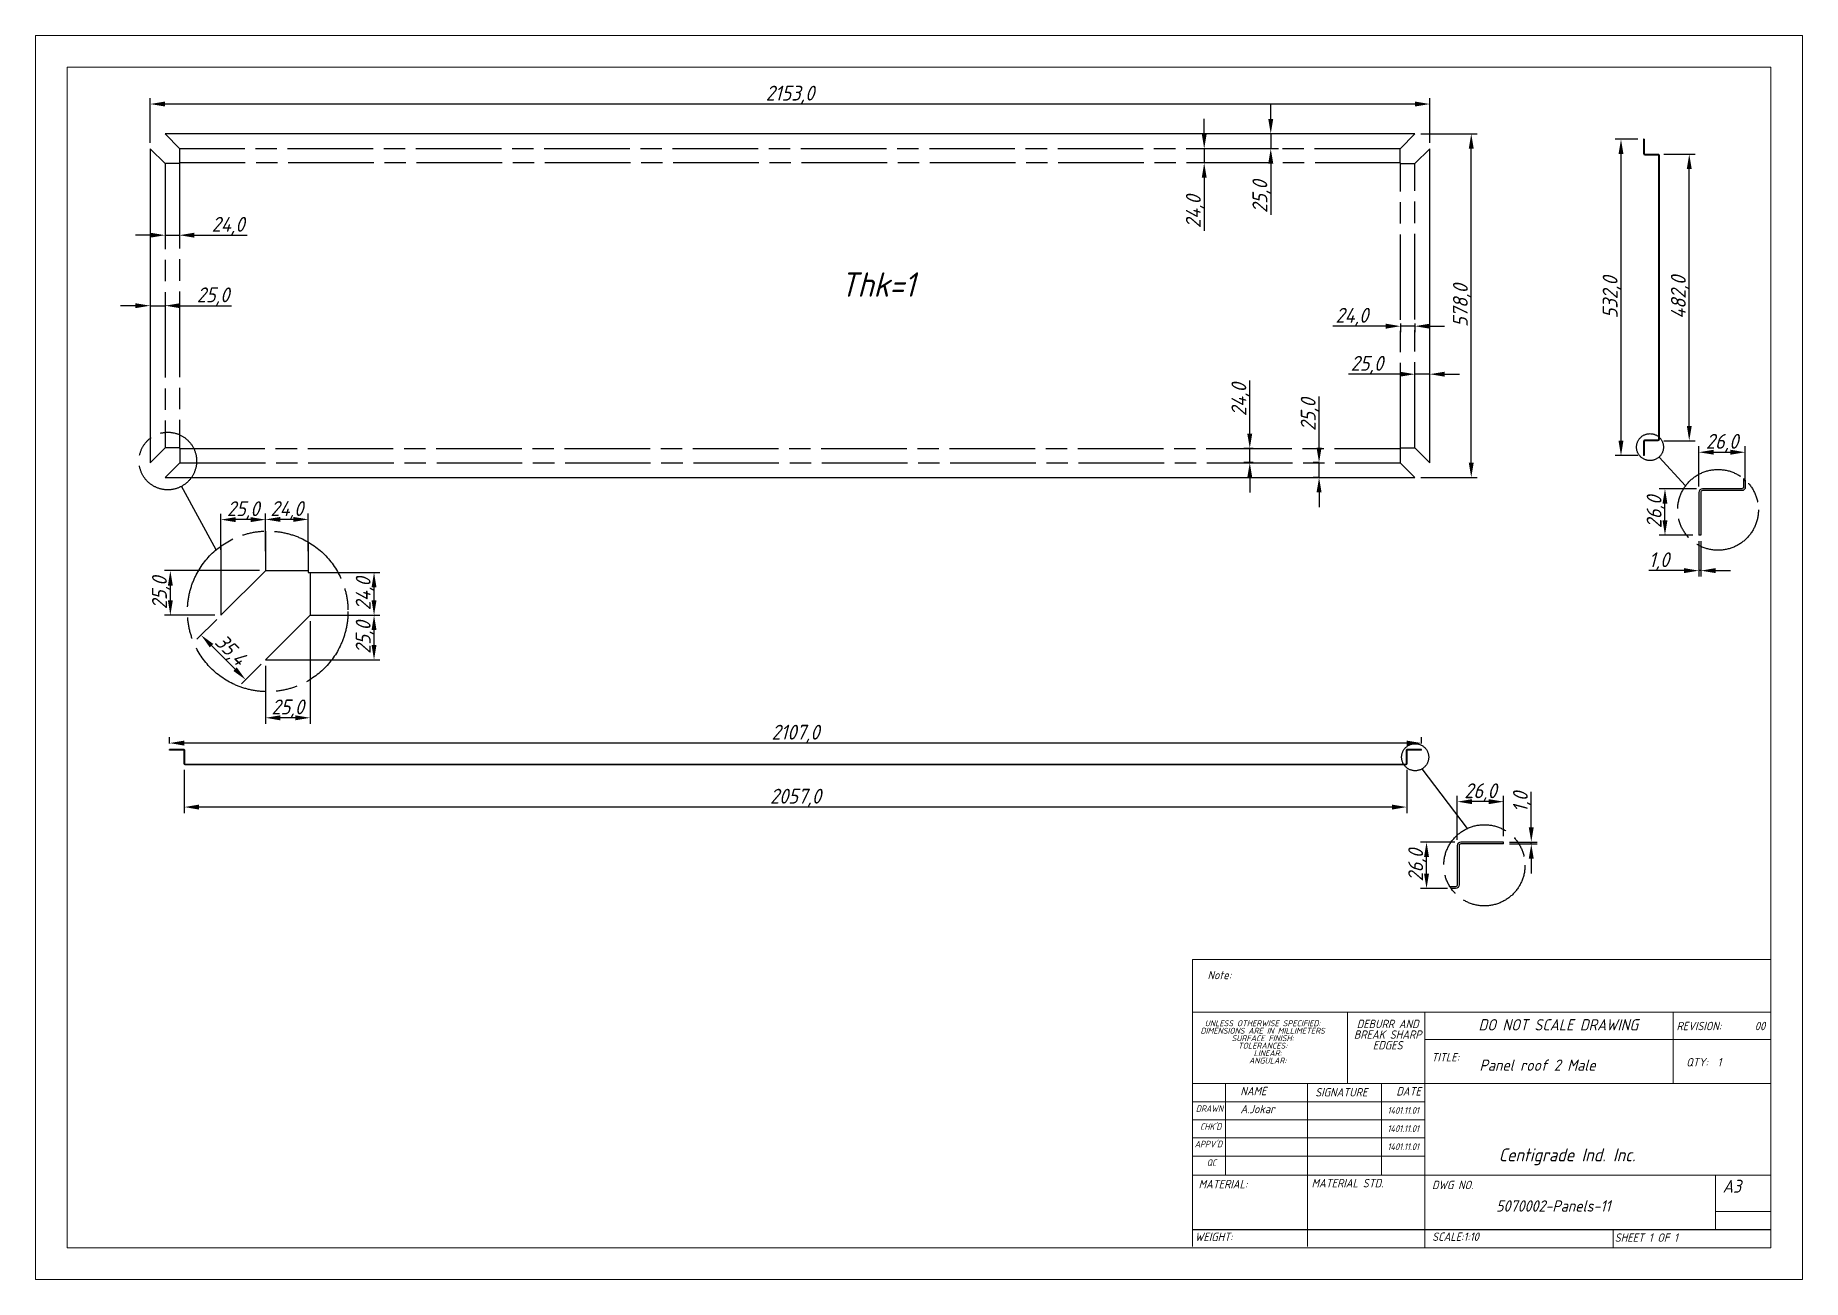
# Model space of a CAD drawing. Header units: inches. Extents: x 18597 to 101525, y -10106 to 51.
# Drawn here: x 51091 to 54065, y -2453 to -360 of the extents above; entities that cross this region are included whole.
import ezdxf

# ---------------------------------------------------------------- set-up
doc = ezdxf.new("R2010")
doc.units = ezdxf.units.IN
doc.header["$LTSCALE"] = 6
doc.header["$MEASUREMENT"] = 0
doc.linetypes.add('ACAD_ISO08W100', pattern=[36, 24, -3, 6, -3])
doc.linetypes.add('SLD-Solid', pattern=[0])
doc.styles.add('GENISO', font='geniso.shx', dxfattribs={"oblique": 15})
doc.dimstyles.new('Scale', dxfattribs={"dimscale": 10, "dimtxt": 2.5, "dimasz": 2.5, "dimexe": 1, "dimexo": 1, "dimgap": 0.1, "dimtad": 1, "dimdec": 1, "dimzin": 0, "dimtxsty": 'GENISO', "dimcen": 2.5, "dimclrd": 1, "dimclre": 1, "dimclrt": 256, "dimadec": 0, "dimazin": 0, "dimtfac": 1, "dimtdec": 1, "dimtmove": 0, "dimatfit": 3, "dimfxl": 1, "dimtzin": 0, "dimlwd": -1, "dimlwe": -1, "dimarcsym": 0})
doc.dimstyles.new('Scale 3', dxfattribs={"dimscale": 10, "dimtxt": 2.5, "dimasz": 2.5, "dimexe": 1, "dimexo": 1, "dimgap": 0.1, "dimtad": 1, "dimdec": 1, "dimlfac": 0.333333, "dimzin": 0, "dimtxsty": 'GENISO', "dimcen": 2.5, "dimclrd": 1, "dimclre": 1, "dimclrt": 256, "dimadec": 0, "dimazin": 0, "dimtfac": 1, "dimtdec": 1, "dimtmove": 0, "dimatfit": 3, "dimfxl": 1, "dimtzin": 0, "dimlwd": -1, "dimlwe": -1, "dimarcsym": 0})

msp = doc.modelspace()

# ---------------------------------------------------------------- texts
at = {"style": 'GENISO', "oblique": 15}
msp.add_text('Thk=1', height=40.989, dxfattribs=at).set_placement((52445.34, -799.7))
at = {"attachment_point": 5, "style": 'GENISO'}
for s, insert, char_height in [('Note:', (53083.5, -1940.36), 14.129), ('UNLESS OTHERWISE SPECIFIED:', (53156.32, -2021.53), 9.8901), ('DEBURR AND', (53366.77, -2022.61), 14.129), ('DO NOT SCALE DRAWING', (53653.8, -2024.09), 19.0193), ('REVISION:       00', (53927.43, -2026.11), 14.1286), ('DIMENSIONS ARE IN MILLIMETERS', (53156.32, -2034.07), 9.8901), ('SURFACE FINISH:', (53156.32, -2046.62), 9.8901), ('BREAK SHARP', (53366.77, -2040.53), 14.1286), ('EDGES', (53366.77, -2058.44), 14.129), ('TOLERANCES:', (53156.32, -2059.16), 9.8901), ('ANGULAR:', (53164.78, -2084.24), 9.89), ('LINEAR:', (53164.78, -2071.7), 9.89), ('TITLE:', (53463.73, -2078.68), 14.129), ('QTY:  1', (53898.6, -2087.01), 14.129), ('Panel roof 2 Male', (53618.95, -2091.93), 19.0193), ('NAME', (53140.79, -2135.5), 14.129), ('SIGNATURE', (53288.72, -2137.52), 14.129), ('DATE', (53402.02, -2135.95), 14.129), ('DRAWN', (53066.88, -2165), 10.868), ('A.Jokar', (53147.71, -2165.74), 14.129), ('1401.11.01', (53392.89, -2168.13), 11.303), ("CHK'D", (53069, -2195.26), 10.868), ('1401.11.01', (53392.89, -2198.59), 11.303), ("APPV'D", (53065.15, -2224.61), 10.868), ('1401.11.01', (53392.89, -2229.04), 11.303), ('QC', (53070.33, -2255.79), 10.868), ('Centigrade Ind. Inc.', (53668.67, -2246.09), 21.7364), ('MATERIAL:', (53089.68, -2292.03), 14.129), ('MATERIAL STD.', (53299.13, -2290.43), 14.1286), ('DWG NO.', (53476.17, -2293.38), 14.129), ('A3', (53945.89, -2295.63), 21.736), ('5070002-Panels-11', (53645.51, -2328.76), 19.0193), ('WEIGHT:', (53074.15, -2380.76), 14.129), ('SCALE:1:10', (53480.86, -2380.43), 14.129), ('SHEET 1 OF 1', (53801.93, -2381.93), 14.1286)]:
    msp.add_mtext(s, dxfattribs=dict(at, insert=insert, char_height=char_height))

# ---------------------------------------------------------------- blocks, each defined once
blk = doc.blocks.new('*D186')
at = {"color": 1, "transparency": 16777216}
for p, q in [((53886.5, -1122.8), (53823.4, -1122.8)), ((53833.4, -1175.8), (53833.4, -1147.8)), ((53880.5, -1200.8), (53823.4, -1200.8))]:
    blk.add_line(p, q, dxfattribs=at)
for points in [[(53829.2, -1147.8), (53837.5, -1147.8), (53833.4, -1122.8)], [(53829.2, -1175.8), (53837.5, -1175.8), (53833.4, -1200.8)]]:
    blk.add_solid(points, dxfattribs=at)
at = {"layer": 'Defpoints', "color": 0, "transparency": 16777216}
for p in [(53833.4, -1122.8), (53896.5, -1122.8), (53890.5, -1200.8)]:
    blk.add_point(p, dxfattribs=at)
at = {"transparency": 16777216, "insert": (53818, -1161.8), "char_height": 25, "attachment_point": 5, "rotation": 90, "style": 'GENISO'}
blk.add_mtext('26,0', dxfattribs=at)
blk = doc.blocks.new('*D187')
at = {"color": 1, "transparency": 16777216}
for p, q in [((53890.5, -1118.8), (53890.5, -1051.2)), ((53915.5, -1061.2), (53943.5, -1061.2)), ((53968.5, -1109.8), (53968.5, -1051.2))]:
    blk.add_line(p, q, dxfattribs=at)
for points in [[(53915.5, -1057), (53915.5, -1065.3), (53890.5, -1061.2)], [(53943.5, -1057), (53943.5, -1065.3), (53968.5, -1061.2)]]:
    blk.add_solid(points, dxfattribs=at)
at = {"layer": 'Defpoints', "color": 0, "transparency": 16777216}
for p in [(53968.5, -1061.2), (53890.5, -1128.8), (53968.5, -1119.8)]:
    blk.add_point(p, dxfattribs=at)
at = {"transparency": 16777216, "insert": (53929.5, -1045.8), "char_height": 25, "attachment_point": 5, "style": 'GENISO'}
blk.add_mtext('26,0', dxfattribs=at)
blk = doc.blocks.new('*D188')
at = {"color": 1, "transparency": 16777216}
for p, q in [((53890.5, -1210.8), (53890.5, -1270.3)), ((53893.5, -1210.8), (53893.5, -1270.3)), ((53865.5, -1260.3), (53806.2, -1260.3)), ((53893.5, -1260.3), (53890.5, -1260.3)), ((53918.5, -1260.3), (53943.5, -1260.3))]:
    blk.add_line(p, q, dxfattribs=at)
for points in [[(53865.5, -1256.1), (53865.5, -1264.4), (53890.5, -1260.3)], [(53918.5, -1256.1), (53918.5, -1264.4), (53893.5, -1260.3)]]:
    blk.add_solid(points, dxfattribs=at)
at = {"layer": 'Defpoints', "color": 0, "transparency": 16777216}
for p in [(53890.5, -1200.8), (53893.5, -1200.8), (53890.5, -1260.3)]:
    blk.add_point(p, dxfattribs=at)
at = {"transparency": 16777216, "insert": (53823.4, -1244.9), "char_height": 25, "attachment_point": 5, "style": 'GENISO'}
blk.add_mtext('1,0', dxfattribs=at)
blk = doc.blocks.new('*D189')
at = {"color": 1, "transparency": 16777216}
for p, q in [((53483.9, -1712.8), (53483.9, -1638.8)), ((53536.9, -1648.8), (53508.9, -1648.8)), ((53561.9, -1706.8), (53561.9, -1638.8))]:
    blk.add_line(p, q, dxfattribs=at)
for points in [[(53508.9, -1644.6), (53508.9, -1653), (53483.9, -1648.8)], [(53536.9, -1644.6), (53536.9, -1653), (53561.9, -1648.8)]]:
    blk.add_solid(points, dxfattribs=at)
at = {"layer": 'Defpoints', "color": 0, "transparency": 16777216}
for p in [(53483.9, -1648.8), (53483.9, -1722.8), (53561.9, -1716.8)]:
    blk.add_point(p, dxfattribs=at)
at = {"transparency": 16777216, "insert": (53522.9, -1633.4), "char_height": 25, "attachment_point": 5, "style": 'GENISO'}
blk.add_mtext('26,0', dxfattribs=at)
blk = doc.blocks.new('*D190')
at = {"color": 1, "transparency": 16777216}
for p, q in [((53479.9, -1716.8), (53422.1, -1716.8)), ((53432.1, -1769.8), (53432.1, -1741.8)), ((53467.2, -1794.8), (53422.1, -1794.8))]:
    blk.add_line(p, q, dxfattribs=at)
for points in [[(53428, -1741.8), (53436.3, -1741.8), (53432.1, -1716.8)], [(53428, -1769.8), (53436.3, -1769.8), (53432.1, -1794.8)]]:
    blk.add_solid(points, dxfattribs=at)
at = {"layer": 'Defpoints', "color": 0, "transparency": 16777216}
for p in [(53432.1, -1716.8), (53489.9, -1716.8), (53477.2, -1794.8)]:
    blk.add_point(p, dxfattribs=at)
at = {"transparency": 16777216, "insert": (53416.8, -1755.8), "char_height": 25, "attachment_point": 5, "rotation": 90, "style": 'GENISO'}
blk.add_mtext('26,0', dxfattribs=at)
blk = doc.blocks.new('*D191')
at = {"color": 1, "transparency": 16777216}
for p, q in [((53608.4, -1691.8), (53608.4, -1632.5)), ((53571.9, -1716.8), (53618.4, -1716.8)), ((53571.9, -1719.8), (53618.4, -1719.8)), ((53608.4, -1719.8), (53608.4, -1716.8)), ((53608.4, -1744.8), (53608.4, -1769.8))]:
    blk.add_line(p, q, dxfattribs=at)
for points in [[(53604.2, -1691.8), (53612.5, -1691.8), (53608.4, -1716.8)], [(53604.2, -1744.8), (53612.5, -1744.8), (53608.4, -1719.8)]]:
    blk.add_solid(points, dxfattribs=at)
at = {"layer": 'Defpoints', "color": 0, "transparency": 16777216}
for p in [(53561.9, -1716.8), (53561.9, -1719.8), (53608.4, -1716.8)]:
    blk.add_point(p, dxfattribs=at)
at = {"transparency": 16777216, "insert": (53593, -1649.7), "char_height": 25, "attachment_point": 5, "rotation": 90, "style": 'GENISO'}
blk.add_mtext('1,0', dxfattribs=at)
blk = doc.blocks.new('*D192')
at = {"color": 1, "transparency": 16777216}
for p, q in [((51341.8, -1595), (51341.8, -1667.9)), ((53398.8, -1595), (53398.8, -1667.9)), ((53373.8, -1657.9), (51366.8, -1657.9))]:
    blk.add_line(p, q, dxfattribs=at)
for points in [[(51366.8, -1653.7), (51366.8, -1662.1), (51341.8, -1657.9)], [(53373.8, -1653.7), (53373.8, -1662.1), (53398.8, -1657.9)]]:
    blk.add_solid(points, dxfattribs=at)
at = {"layer": 'Defpoints', "color": 0, "transparency": 16777216}
for p in [(51341.8, -1585), (53398.8, -1585), (51341.8, -1657.9)]:
    blk.add_point(p, dxfattribs=at)
at = {"transparency": 16777216, "insert": (52370.3, -1642.5), "char_height": 25, "attachment_point": 5, "style": 'GENISO'}
blk.add_mtext('2057,0', dxfattribs=at)
blk = doc.blocks.new('*D193')
at = {"color": 1, "transparency": 16777216}
for p, q in [((53831.5, -559.8), (53884.2, -559.8)), ((53874.2, -1016.8), (53874.2, -584.8)), ((53831.5, -1041.8), (53884.2, -1041.8))]:
    blk.add_line(p, q, dxfattribs=at)
for points in [[(53870.1, -584.8), (53878.4, -584.8), (53874.2, -559.8)], [(53870.1, -1016.8), (53878.4, -1016.8), (53874.2, -1041.8)]]:
    blk.add_solid(points, dxfattribs=at)
at = {"layer": 'Defpoints', "color": 0, "transparency": 16777216}
for p in [(53821.5, -559.8), (53874.2, -559.8), (53821.5, -1041.8)]:
    blk.add_point(p, dxfattribs=at)
at = {"transparency": 16777216, "insert": (53858.8, -800.8), "char_height": 25, "attachment_point": 5, "rotation": 90, "style": 'GENISO'}
blk.add_mtext('482,0', dxfattribs=at)
blk = doc.blocks.new('*D194')
at = {"color": 1, "transparency": 16777216}
for p, q in [((53787.5, -534.8), (53749.4, -534.8)), ((53759.4, -1041.8), (53759.4, -559.8)), ((53787.5, -1066.8), (53749.4, -1066.8))]:
    blk.add_line(p, q, dxfattribs=at)
for points in [[(53755.2, -559.8), (53763.5, -559.8), (53759.4, -534.8)], [(53755.2, -1041.8), (53763.5, -1041.8), (53759.4, -1066.8)]]:
    blk.add_solid(points, dxfattribs=at)
at = {"layer": 'Defpoints', "color": 0, "transparency": 16777216}
for p in [(53759.4, -534.8), (53797.5, -534.8), (53797.5, -1066.8)]:
    blk.add_point(p, dxfattribs=at)
at = {"transparency": 16777216, "insert": (53744, -800.8), "char_height": 25, "attachment_point": 5, "rotation": 90, "style": 'GENISO'}
blk.add_mtext('532,0', dxfattribs=at)
blk = doc.blocks.new('*D195')
at = {"color": 1, "transparency": 16777216}
for p, q in [((51316.8, -1551), (51316.8, -1540.3)), ((53423.8, -1551), (53423.8, -1540.3)), ((53398.8, -1550.3), (51341.8, -1550.3))]:
    blk.add_line(p, q, dxfattribs=at)
for points in [[(51341.8, -1546.1), (51341.8, -1554.5), (51316.8, -1550.3)], [(53398.8, -1546.1), (53398.8, -1554.5), (53423.8, -1550.3)]]:
    blk.add_solid(points, dxfattribs=at)
at = {"layer": 'Defpoints', "color": 0, "transparency": 16777216}
for p in [(51316.8, -1550.3), (51316.8, -1561), (53423.8, -1561)]:
    blk.add_point(p, dxfattribs=at)
at = {"transparency": 16777216, "insert": (52370.3, -1534.9), "char_height": 25, "attachment_point": 5, "style": 'GENISO'}
blk.add_mtext('2107,0', dxfattribs=at)
blk = doc.blocks.new('*D196')
at = {"color": 1, "transparency": 16777216}
for p, q in [((51595.2, -1335.3), (51671.1, -1335.3)), ((51661.1, -1385.3), (51661.1, -1360.3)), ((51590.7, -1410.3), (51671.1, -1410.3))]:
    blk.add_line(p, q, dxfattribs=at)
for points in [[(51656.9, -1360.3), (51665.2, -1360.3), (51661.1, -1335.3)], [(51656.9, -1385.3), (51665.2, -1385.3), (51661.1, -1410.3)]]:
    blk.add_solid(points, dxfattribs=at)
at = {"layer": 'Defpoints', "color": 0, "transparency": 16777216}
for p in [(51585.2, -1335.3), (51661.1, -1335.3), (51580.7, -1410.3)]:
    blk.add_point(p, dxfattribs=at)
at = {"transparency": 16777216, "insert": (51645.7, -1372.8), "char_height": 25, "attachment_point": 5, "rotation": 90, "style": 'GENISO'}
blk.add_mtext('25,0', dxfattribs=at)
blk = doc.blocks.new('*D197')
at = {"color": 1, "transparency": 16777216}
for p, q in [((51403.4, -1225.5), (51403.4, -1164.5)), ((51453.4, -1174.5), (51428.4, -1174.5)), ((51478.4, -1183.8), (51478.4, -1164.5))]:
    blk.add_line(p, q, dxfattribs=at)
for points in [[(51428.4, -1170.3), (51428.4, -1178.7), (51403.4, -1174.5)], [(51453.4, -1170.3), (51453.4, -1178.7), (51478.4, -1174.5)]]:
    blk.add_solid(points, dxfattribs=at)
at = {"layer": 'Defpoints', "color": 0, "transparency": 16777216}
for p in [(51403.4, -1174.5), (51478.4, -1193.8), (51403.4, -1235.5)]:
    blk.add_point(p, dxfattribs=at)
at = {"transparency": 16777216, "insert": (51440.9, -1159.1), "char_height": 25, "attachment_point": 5, "style": 'GENISO'}
blk.add_mtext('25,0', dxfattribs=at)
blk = doc.blocks.new('*D198')
at = {"color": 1, "transparency": 16777216}
for p, q in [((51478.4, -1227.8), (51478.4, -1164.1)), ((51525.4, -1174.1), (51503.4, -1174.1)), ((51550.4, -1227.8), (51550.4, -1164.1))]:
    blk.add_line(p, q, dxfattribs=at)
for points in [[(51503.4, -1170), (51503.4, -1178.3), (51478.4, -1174.1)], [(51525.4, -1170), (51525.4, -1178.3), (51550.4, -1174.1)]]:
    blk.add_solid(points, dxfattribs=at)
at = {"layer": 'Defpoints', "color": 0, "transparency": 16777216}
for p in [(51478.4, -1174.1), (51478.4, -1237.8), (51550.4, -1237.8)]:
    blk.add_point(p, dxfattribs=at)
at = {"transparency": 16777216, "insert": (51514.4, -1158.8), "char_height": 25, "attachment_point": 5, "style": 'GENISO'}
blk.add_mtext('24,0', dxfattribs=at)
blk = doc.blocks.new('*D199')
at = {"color": 1, "transparency": 16777216}
for p, q in [((51582.6, -1263.3), (51671.1, -1263.3)), ((51661.1, -1310.3), (51661.1, -1288.3)), ((51582.6, -1335.3), (51671.1, -1335.3))]:
    blk.add_line(p, q, dxfattribs=at)
for points in [[(51656.9, -1288.3), (51665.2, -1288.3), (51661.1, -1263.3)], [(51656.9, -1310.3), (51665.2, -1310.3), (51661.1, -1335.3)]]:
    blk.add_solid(points, dxfattribs=at)
at = {"layer": 'Defpoints', "color": 0, "transparency": 16777216}
for p in [(51572.6, -1263.3), (51661.1, -1263.3), (51572.6, -1335.3)]:
    blk.add_point(p, dxfattribs=at)
at = {"transparency": 16777216, "insert": (51645.7, -1299.3), "char_height": 25, "attachment_point": 5, "rotation": 90, "style": 'GENISO'}
blk.add_mtext('24,0', dxfattribs=at)
blk = doc.blocks.new('*D200')
at = {"color": 1, "transparency": 16777216}
for p, q in [((51396.3, -1342.4), (51362.9, -1375.8)), ((51427.3, -1426.1), (51387.7, -1386.4)), ((51471.3, -1417.4), (51437.9, -1450.8))]:
    blk.add_line(p, q, dxfattribs=at)
for points in [[(51390.6, -1383.5), (51384.7, -1389.4), (51370, -1368.7)], [(51430.2, -1423.1), (51424.4, -1429), (51445, -1443.7)]]:
    blk.add_solid(points, dxfattribs=at)
at = {"layer": 'Defpoints', "color": 0, "transparency": 16777216}
for p in [(51403.4, -1335.3), (51370, -1368.7), (51478.4, -1410.3)]:
    blk.add_point(p, dxfattribs=at)
at = {"transparency": 16777216, "insert": (51418.3, -1395.4), "char_height": 25, "attachment_point": 5, "rotation": 315, "style": 'GENISO'}
blk.add_mtext('35,4', dxfattribs=at)
blk = doc.blocks.new('*D201')
at = {"color": 1, "transparency": 16777216}
for p, q in [((51468.4, -1260.3), (51308.3, -1260.3)), ((51318.3, -1310.3), (51318.3, -1285.3)), ((51393.4, -1335.3), (51308.3, -1335.3))]:
    blk.add_line(p, q, dxfattribs=at)
for points in [[(51314.2, -1285.3), (51322.5, -1285.3), (51318.3, -1260.3)], [(51314.2, -1310.3), (51322.5, -1310.3), (51318.3, -1335.3)]]:
    blk.add_solid(points, dxfattribs=at)
at = {"layer": 'Defpoints', "color": 0, "transparency": 16777216}
for p in [(51318.3, -1260.3), (51478.4, -1260.3), (51403.4, -1335.3)]:
    blk.add_point(p, dxfattribs=at)
at = {"transparency": 16777216, "insert": (51302.9, -1297.8), "char_height": 25, "attachment_point": 5, "rotation": 90, "style": 'GENISO'}
blk.add_mtext('25,0', dxfattribs=at)
blk = doc.blocks.new('*D202')
at = {"color": 1, "transparency": 16777216}
for p, q in [((51553.4, -1345.3), (51553.4, -1517.8)), ((51478.4, -1420.3), (51478.4, -1517.8)), ((51528.4, -1507.8), (51503.4, -1507.8))]:
    blk.add_line(p, q, dxfattribs=at)
for points in [[(51503.4, -1503.6), (51503.4, -1512), (51478.4, -1507.8)], [(51528.4, -1503.6), (51528.4, -1512), (51553.4, -1507.8)]]:
    blk.add_solid(points, dxfattribs=at)
at = {"layer": 'Defpoints', "color": 0, "transparency": 16777216}
for p in [(51553.4, -1335.3), (51478.4, -1410.3), (51478.4, -1507.8)]:
    blk.add_point(p, dxfattribs=at)
at = {"transparency": 16777216, "insert": (51515.9, -1492.4), "char_height": 25, "attachment_point": 5, "style": 'GENISO'}
blk.add_mtext('25,0', dxfattribs=at)
blk = doc.blocks.new('*D203')
at = {"color": 1, "transparency": 16777216}
for p, q in [((51284.5, -540.7), (51284.5, -465.6)), ((53412.5, -475.6), (51309.5, -475.6)), ((53437.5, -540.7), (53437.5, -465.6))]:
    blk.add_line(p, q, dxfattribs=at)
for points in [[(51309.5, -471.4), (51309.5, -479.8), (51284.5, -475.6)], [(53412.5, -471.4), (53412.5, -479.8), (53437.5, -475.6)]]:
    blk.add_solid(points, dxfattribs=at)
at = {"layer": 'Defpoints', "color": 0, "transparency": 16777216}
for p in [(51284.5, -475.6), (51284.5, -550.7), (53437.5, -550.7)]:
    blk.add_point(p, dxfattribs=at)
at = {"transparency": 16777216, "insert": (52361, -460.2), "char_height": 25, "attachment_point": 5, "style": 'GENISO'}
blk.add_mtext('2153,0', dxfattribs=at)
blk = doc.blocks.new('*D204')
at = {"color": 1, "transparency": 16777216}
for p, q in [((53422.5, -525.7), (53517.4, -525.7)), ((53507.4, -1078.7), (53507.4, -550.7)), ((53422.5, -1103.7), (53517.4, -1103.7))]:
    blk.add_line(p, q, dxfattribs=at)
for points in [[(53503.2, -550.7), (53511.6, -550.7), (53507.4, -525.7)], [(53503.2, -1078.7), (53511.6, -1078.7), (53507.4, -1103.7)]]:
    blk.add_solid(points, dxfattribs=at)
at = {"layer": 'Defpoints', "color": 0, "transparency": 16777216}
for p in [(53412.5, -525.7), (53507.4, -525.7), (53412.5, -1103.7)]:
    blk.add_point(p, dxfattribs=at)
at = {"transparency": 16777216, "insert": (53492, -814.7), "char_height": 25, "attachment_point": 5, "rotation": 90, "style": 'GENISO'}
blk.add_mtext('578,0', dxfattribs=at)
blk = doc.blocks.new('*D205')
at = {"color": 1, "transparency": 16777216}
for p, q in [((53251.3, -1053.7), (53251.3, -967.3)), ((53251.4, -1078.7), (53241.3, -1078.7)), ((53251.3, -1103.7), (53251.3, -1078.7)), ((53251.4, -1103.7), (53241.3, -1103.7)), ((53251.3, -1128.7), (53251.3, -1153.7))]:
    blk.add_line(p, q, dxfattribs=at)
for points in [[(53247.1, -1053.7), (53255.5, -1053.7), (53251.3, -1078.7)], [(53247.1, -1128.7), (53255.5, -1128.7), (53251.3, -1103.7)]]:
    blk.add_solid(points, dxfattribs=at)
at = {"layer": 'Defpoints', "color": 0, "transparency": 16777216}
for p in [(53251.3, -1078.7), (53261.4, -1078.7), (53261.4, -1103.7)]:
    blk.add_point(p, dxfattribs=at)
at = {"transparency": 16777216, "insert": (53235.9, -998), "char_height": 25, "attachment_point": 5, "rotation": 90, "style": 'GENISO'}
blk.add_mtext('25,0', dxfattribs=at)
blk = doc.blocks.new('*D206')
at = {"color": 1, "transparency": 16777216}
for p, q in [((53134.7, -1029.7), (53134.7, -940.8)), ((53140.2, -1054.7), (53124.7, -1054.7)), ((53134.7, -1078.7), (53134.7, -1054.7)), ((53140.2, -1078.7), (53124.7, -1078.7)), ((53134.7, -1103.7), (53134.7, -1128.7))]:
    blk.add_line(p, q, dxfattribs=at)
for points in [[(53130.5, -1029.7), (53138.9, -1029.7), (53134.7, -1054.7)], [(53130.5, -1103.7), (53138.9, -1103.7), (53134.7, -1078.7)]]:
    blk.add_solid(points, dxfattribs=at)
at = {"layer": 'Defpoints', "color": 0, "transparency": 16777216}
for p in [(53134.7, -1054.7), (53150.2, -1054.7), (53150.2, -1078.7)]:
    blk.add_point(p, dxfattribs=at)
at = {"transparency": 16777216, "insert": (53119.3, -972.8), "char_height": 25, "attachment_point": 5, "rotation": 90, "style": 'GENISO'}
blk.add_mtext('24,0', dxfattribs=at)
blk = doc.blocks.new('*D207')
at = {"color": 1, "transparency": 16777216}
for p, q in [((53363.5, -849.2), (53274.5, -849.2)), ((53388.5, -844.9), (53388.5, -859.2)), ((53412.5, -849.2), (53388.5, -849.2)), ((53412.5, -844.9), (53412.5, -859.2)), ((53437.5, -849.2), (53462.5, -849.2))]:
    blk.add_line(p, q, dxfattribs=at)
for points in [[(53363.5, -845), (53363.5, -853.4), (53388.5, -849.2)], [(53437.5, -845), (53437.5, -853.4), (53412.5, -849.2)]]:
    blk.add_solid(points, dxfattribs=at)
at = {"layer": 'Defpoints', "color": 0, "transparency": 16777216}
for p in [(53388.5, -834.9), (53388.5, -849.2), (53412.5, -834.9)]:
    blk.add_point(p, dxfattribs=at)
at = {"transparency": 16777216, "insert": (53306.5, -833.8), "char_height": 25, "attachment_point": 5, "style": 'GENISO'}
blk.add_mtext('24,0', dxfattribs=at)
blk = doc.blocks.new('*D208')
at = {"color": 1, "transparency": 16777216}
for p, q in [((53412.5, -940.9), (53412.5, -919.9)), ((53437.5, -952.3), (53437.5, -919.9)), ((53387.5, -929.9), (53301, -929.9)), ((53437.5, -929.9), (53412.5, -929.9)), ((53462.5, -929.9), (53487.5, -929.9))]:
    blk.add_line(p, q, dxfattribs=at)
for points in [[(53387.5, -925.8), (53387.5, -934.1), (53412.5, -929.9)], [(53462.5, -925.8), (53462.5, -934.1), (53437.5, -929.9)]]:
    blk.add_solid(points, dxfattribs=at)
at = {"layer": 'Defpoints', "color": 0, "transparency": 16777216}
for p in [(53412.5, -929.9), (53412.5, -950.9), (53437.5, -962.3)]:
    blk.add_point(p, dxfattribs=at)
at = {"transparency": 16777216, "insert": (53331.8, -914.6), "char_height": 25, "attachment_point": 5, "style": 'GENISO'}
blk.add_mtext('25,0', dxfattribs=at)
blk = doc.blocks.new('*D209')
at = {"color": 1, "transparency": 16777216}
for p, q in [((53170, -500.7), (53170, -475.7)), ((53183, -525.7), (53160, -525.7)), ((53170, -525.7), (53170, -550.7)), ((53183, -550.7), (53160, -550.7)), ((53170, -575.7), (53170, -662.2))]:
    blk.add_line(p, q, dxfattribs=at)
for points in [[(53165.8, -500.7), (53174.2, -500.7), (53170, -525.7)], [(53165.8, -575.7), (53174.2, -575.7), (53170, -550.7)]]:
    blk.add_solid(points, dxfattribs=at)
at = {"layer": 'Defpoints', "color": 0, "transparency": 16777216}
for p in [(53193, -525.7), (53170, -550.7), (53193, -550.7)]:
    blk.add_point(p, dxfattribs=at)
at = {"transparency": 16777216, "insert": (53154.6, -631.5), "char_height": 25, "attachment_point": 5, "rotation": 90, "style": 'GENISO'}
blk.add_mtext('25,0', dxfattribs=at)
blk = doc.blocks.new('*D210')
at = {"color": 1, "transparency": 16777216}
for p, q in [((53058, -525.7), (53058, -500.7)), ((53049.6, -550.7), (53048, -550.7)), ((53058, -550.7), (53058, -574.7)), ((53049.6, -574.7), (53048, -574.7)), ((53058, -599.7), (53058, -688.7))]:
    blk.add_line(p, q, dxfattribs=at)
for points in [[(53053.9, -525.7), (53062.2, -525.7), (53058, -550.7)], [(53053.9, -599.7), (53062.2, -599.7), (53058, -574.7)]]:
    blk.add_solid(points, dxfattribs=at)
at = {"layer": 'Defpoints', "color": 0, "transparency": 16777216}
for p in [(53059.6, -550.7), (53058, -574.7), (53059.6, -574.7)]:
    blk.add_point(p, dxfattribs=at)
at = {"transparency": 16777216, "insert": (53042.7, -656.7), "char_height": 25, "attachment_point": 5, "rotation": 90, "style": 'GENISO'}
blk.add_mtext('24,0', dxfattribs=at)
blk = doc.blocks.new('*D211')
at = {"color": 1, "transparency": 16777216}
for p, q in [((51284.5, -696.2), (51259.5, -696.2)), ((51309.5, -696.2), (51333.5, -696.2)), ((51358.5, -696.2), (51447.5, -696.2))]:
    blk.add_line(p, q, dxfattribs=at)
for points in [[(51284.5, -692), (51284.5, -700.3), (51309.5, -696.2)], [(51358.5, -692), (51358.5, -700.3), (51333.5, -696.2)]]:
    blk.add_solid(points, dxfattribs=at)
at = {"layer": 'Defpoints', "color": 0, "transparency": 16777216}
for p in [(51309.5, -696.2), (51333.5, -696.2), (51333.5, -696.2)]:
    blk.add_point(p, dxfattribs=at)
at = {"transparency": 16777216, "insert": (51415.5, -680.8), "char_height": 25, "attachment_point": 5, "style": 'GENISO'}
blk.add_mtext('24,0', dxfattribs=at)
blk = doc.blocks.new('*D212')
at = {"color": 1, "transparency": 16777216}
for p, q in [((51259.5, -814.7), (51234.5, -814.7)), ((51284.5, -814.7), (51309.5, -814.7)), ((51334.5, -814.7), (51421, -814.7))]:
    blk.add_line(p, q, dxfattribs=at)
for points in [[(51259.5, -810.6), (51259.5, -818.9), (51284.5, -814.7)], [(51334.5, -810.6), (51334.5, -818.9), (51309.5, -814.7)]]:
    blk.add_solid(points, dxfattribs=at)
at = {"layer": 'Defpoints', "color": 0, "transparency": 16777216}
for p in [(51284.5, -814.7), (51309.5, -814.7), (51309.5, -814.7)]:
    blk.add_point(p, dxfattribs=at)
at = {"transparency": 16777216, "insert": (51390.2, -799.4), "char_height": 25, "attachment_point": 5, "style": 'GENISO'}
blk.add_mtext('25,0', dxfattribs=at)

# ---------------------------------------------------------------- dimensions: what is measured, and where the dimension line sits
for base, p1, p2, dimstyle, picture, middle in [((51284.5, -475.6), (53437.5, -550.74), (51284.5, -550.74), 'Scale', '*D203', (52361, -460.23)), ((51333.5, -696.15), (51309.5, -696.15), (51333.5, -696.15), 'Scale', '*D211', (51415.48, -680.77)), ((51309.5, -814.74), (51284.5, -814.74), (51309.5, -814.74), 'Scale', '*D212', (51390.23, -799.36)), ((53388.5, -849.19), (53412.5, -834.93), (53388.5, -834.93), 'Scale', '*D207', (53306.52, -833.81)), ((53412.5, -929.95), (53437.5, -962.26), (53412.5, -950.85), 'Scale', '*D208', (53331.77, -914.57)), ((53968.51, -1061.17), (53890.51, -1128.75), (53968.51, -1119.75), 'Scale 3', '*D187', (53929.51, -1045.79)), ((51403.38, -1174.51), (51478.38, -1193.78), (51403.38, -1235.5), 'Scale 3', '*D197', (51440.88, -1159.13)), ((51478.38, -1174.15), (51550.38, -1237.78), (51478.38, -1237.78), 'Scale 3', '*D198', (51514.38, -1158.77)), ((53890.51, -1260.27), (53893.51, -1200.75), (53890.51, -1200.75), 'Scale 3', '*D188', (53823.37, -1244.89)), ((51478.38, -1507.8), (51553.38, -1335.34), (51478.38, -1410.34), 'Scale 3', '*D202', (51515.88, -1492.42)), ((51316.8, -1550.3), (53423.8, -1561.04), (51316.8, -1561.04), 'Scale', '*D195', (52370.3, -1534.92)), ((51341.8, -1657.89), (53398.8, -1585.04), (51341.8, -1585.04), 'Scale', '*D192', (52370.3, -1642.51)), ((53483.86, -1648.78), (53561.86, -1716.8), (53483.86, -1722.8), 'Scale 3', '*D189', (53522.86, -1633.41))]:
    dim = msp.add_linear_dim(base=base, p1=p1, p2=p2, dimstyle=dimstyle)
    dim.commit()
    dim.dimension.update_dxf_attribs({"geometry": picture, "text_midpoint": middle})
for base, p1, p2, dimstyle, picture, middle in [((53170, -550.74), (53193.01, -525.74), (53193.01, -550.74), 'Scale', '*D209', (53154.62, -631.47)), ((53058.04, -574.74), (53059.58, -550.74), (53059.58, -574.74), 'Scale', '*D210', (53042.66, -656.72)), ((53507.41, -525.74), (53412.5, -1103.74), (53412.5, -525.74), 'Scale', '*D204', (53492.03, -814.74)), ((53759.35, -534.79), (53797.47, -1066.79), (53797.47, -534.79), 'Scale', '*D194', (53743.98, -800.79)), ((53874.22, -559.79), (53821.47, -1041.79), (53821.47, -559.79), 'Scale', '*D193', (53858.84, -800.79)), ((53134.71, -1054.74), (53150.18, -1078.74), (53150.18, -1054.74), 'Scale', '*D206', (53119.33, -972.76)), ((53251.31, -1078.74), (53261.42, -1103.74), (53261.42, -1078.74), 'Scale', '*D205', (53235.93, -998.01)), ((53833.38, -1122.75), (53890.51, -1200.75), (53896.51, -1122.75), 'Scale 3', '*D186', (53818, -1161.75)), ((51318.32, -1260.34), (51403.38, -1335.34), (51478.38, -1260.34), 'Scale 3', '*D201', (51302.94, -1297.84)), ((51661.07, -1263.34), (51572.63, -1335.34), (51572.63, -1263.34), 'Scale 3', '*D199', (51645.69, -1299.34)), ((51661.07, -1335.34), (51580.72, -1410.34), (51585.23, -1335.34), 'Scale 3', '*D196', (51645.69, -1372.84)), ((53608.37, -1716.8), (53561.86, -1719.8), (53561.86, -1716.8), 'Scale 3', '*D191', (53592.99, -1649.66)), ((53432.14, -1716.8), (53477.18, -1794.8), (53489.86, -1716.8), 'Scale 3', '*D190', (53416.76, -1755.8))]:
    dim = msp.add_linear_dim(base=base, p1=p1, p2=p2, angle=90, dimstyle=dimstyle)
    dim.commit()
    dim.dimension.update_dxf_attribs({"geometry": picture, "text_midpoint": middle})
dim = msp.add_aligned_dim(p1=(51478.38, -1410.34), p2=(51403.38, -1335.34), distance=47.25, dimstyle='Scale 3')
dim.commit()
dim.dimension.update_dxf_attribs({"geometry": '*D200', "text_midpoint": (51418.35, -1395.37)})

# ---------------------------------------------------------------- linework, layer by layer
for p, q in [((51334.5, -550.74), (51309.5, -525.74)), ((53387.5, -550.74), (53412.5, -525.74)), ((53798.47, -534.79), (53797.47, -534.79)), ((51309.5, -575.74), (51284.5, -550.74)), ((51334.5, -574.74), (51334.5, -550.74)), ((53387.5, -574.74), (53387.5, -550.74)), ((53412.5, -575.74), (53437.5, -550.74)), ((51333.5, -575.74), (51309.5, -575.74)), ((53388.5, -575.74), (53412.5, -575.74)), ((51309.5, -1053.74), (51284.5, -1078.74)), ((51333.5, -1053.74), (51309.5, -1053.74)), ((51334.5, -1054.74), (51334.5, -1078.74)), ((53387.5, -1054.74), (53387.5, -1078.74)), ((53388.5, -1053.74), (53412.5, -1053.74)), ((53412.5, -1053.74), (53437.5, -1078.74)), ((53798.47, -1066.79), (53797.47, -1066.79)), ((51334.5, -1078.74), (51309.5, -1103.74)), ((53387.5, -1078.74), (53412.5, -1103.74)), ((53893.51, -1200.75), (53890.51, -1200.75)), ((51478.38, -1260.34), (51403.38, -1335.34)), ((51550.38, -1260.34), (51478.38, -1260.34)), ((51553.38, -1263.34), (51553.38, -1335.34)), ((51553.38, -1335.34), (51478.38, -1410.34)), ((51316.8, -1562.04), (51316.8, -1561.04)), ((53423.8, -1562.04), (53423.8, -1561.04)), ((53561.86, -1719.8), (53561.86, -1716.8)), ((53038.16, -2368.41), (54011.31, -2368.41))]:
    msp.add_line(p, q)
at = {"linetype": 'ACAD_ISO08W100'}
for p, q in [((53867.93, -1117.82), (53823.48, -1069.28)), ((51395.61, -1225.1), (51337.3, -1118.47)), ((53501.1, -1693.72), (53424.61, -1593.62))]:
    msp.add_line(p, q, dxfattribs=at)
at = {"color": 7, "linetype": 'SLD-Solid', "lineweight": 0}
for p, q in [((53038.16, -1914.46), (54011.31, -1914.46)), ((53038.16, -1914.46), (53038.16, -2002.94)), ((53038.16, -2002.94), (54011.31, -2002.94)), ((53038.16, -2002.94), (53038.16, -2397.07)), ((53299, -2002.94), (53299, -2122.97)), ((53429.43, -2002.94), (53429.43, -2398.86)), ((53847.13, -2122.97), (53847.13, -2002.94)), ((54011.31, -2048.62), (53429.43, -2048.62)), ((54011.31, -2122.97), (53038.16, -2122.97)), ((53094.06, -2122.97), (53094.06, -2277.04)), ((53231.58, -2122.97), (53231.58, -2397.07)), ((53356.32, -2122.97), (53356.32, -2277.04)), ((53429.43, -2397.07), (53429.43, -2122.97)), ((53429.43, -2153.43), (53038.16, -2153.43)), ((53429.43, -2183.88), (53038.16, -2183.88)), ((53429.43, -2214.34), (53038.16, -2214.34)), ((53429.43, -2244.79), (53038.16, -2244.79)), ((53112.69, -2277.04), (53038.16, -2277.04)), ((53112.69, -2277.04), (54011.31, -2277.04)), ((53918.15, -2368.41), (53918.15, -2277.04)), ((54011.31, -2337.95), (53918.15, -2337.95)), ((53746.16, -2398.86), (53746.16, -2368.41))]:
    msp.add_line(p, q, dxfattribs=at)
for points in [[(51091.15, -360.13), (54065.05, -360.13), (54065.05, -2452.61), (51091.15, -2452.61)], [(51144.89, -413.87), (54011.31, -413.87), (54011.31, -2398.86), (51144.89, -2398.86)]]:
    msp.add_lwpolyline(points, close=True, dxfattribs=at)
for points in [[(53412.5, -525.74), (51309.5, -525.74)], [(51284.5, -550.74), (51284.5, -1078.74)], [(53437.5, -1078.74), (53437.5, -550.74)], [(51309.5, -1103.74), (53412.5, -1103.74)], [(51403.38, -1219.08), (51403.38, -1335.34)], [(51478.38, -1410.34), (51589.86, -1410.34)]]:
    msp.add_lwpolyline(points)
for points in [[(53797.47, -534.79), (53797.47, -558.79, 0.4142136), (53799.47, -560.79), (53821.47, -560.79, -0.4142136), (53822.47, -561.79), (53822.47, -1039.79, -0.4142136), (53821.47, -1040.79), (53799.47, -1040.79, 0.4142136), (53797.47, -1042.79), (53797.47, -1066.79)], [(53798.47, -534.79), (53798.47, -558.79, 0.4142136), (53799.47, -559.79), (53821.47, -559.79, -0.4142136), (53823.47, -561.79), (53823.47, -1039.79, -0.4142136), (53821.47, -1041.79), (53799.47, -1041.79, 0.4142136), (53798.47, -1042.79), (53798.47, -1066.79)], [(53965.51, -1105.37), (53965.51, -1119.75, -0.4142136), (53962.51, -1122.75), (53896.51, -1122.75, 0.4142136), (53890.51, -1128.75), (53890.51, -1200.75)], [(53968.51, -1107.96), (53968.51, -1119.75, -0.4142136), (53962.51, -1125.75), (53896.51, -1125.75, 0.4142136), (53893.51, -1128.75), (53893.51, -1200.75)], [(53423.8, -1561.04), (53399.8, -1561.04, 0.4142136), (53397.8, -1563.04), (53397.8, -1585.04, -0.4142136), (53396.8, -1586.04), (51343.8, -1586.04, -0.4142136), (51342.8, -1585.04), (51342.8, -1563.04, 0.4142136), (51340.8, -1561.04), (51316.8, -1561.04)], [(53423.8, -1562.04), (53399.8, -1562.04, 0.4142136), (53398.8, -1563.04), (53398.8, -1585.04, -0.4142136), (53396.8, -1587.04), (51343.8, -1587.04, -0.4142136), (51341.8, -1585.04), (51341.8, -1563.04, 0.4142136), (51340.8, -1562.04), (51316.8, -1562.04)], [(53561.86, -1716.8), (53489.86, -1716.8, 0.4142136), (53483.86, -1722.8), (53483.86, -1788.8, -0.4142136), (53480.86, -1791.8), (53471.52, -1791.8)], [(53561.86, -1719.8), (53489.86, -1719.8, 0.4142136), (53486.86, -1722.8), (53486.86, -1788.8, -0.4142136), (53480.86, -1794.8), (53473.49, -1794.8)]]:
    msp.add_lwpolyline(points, format="xyb")
at = {"linetype": 'ACAD_ISO08W100'}
for points in [[(53387.5, -550.74), (51334.5, -550.74)], [(51309.5, -575.74), (51309.5, -1053.74)], [(53412.5, -1053.74), (53412.5, -575.74)], [(51334.5, -1078.74), (53387.5, -1078.74)], [(51478.38, -1193.78), (51478.38, -1260.34)], [(51550.38, -1212.23), (51550.38, -1263.34), (51600.31, -1263.34)], [(51553.38, -1335.34), (51617.08, -1335.34)]]:
    msp.add_lwpolyline(points, dxfattribs=at)
msp.add_lwpolyline([(53388.5, -574.74), (51333.5, -574.74), (51333.5, -1054.74), (53388.5, -1054.74)], close=True, dxfattribs=at)
for centre, radius in [((51314.07, -1075.98), 48.42), ((53808.19, -1052.57), 22.65), ((53922.65, -1158.09), 67.94), ((51482.16, -1328.81), 135.08), ((53413.02, -1574.04), 22.76), ((53529.53, -1755.8), 68.28)]:
    msp.add_circle(centre, radius, dxfattribs=at)

msp.set_redraw_order([(e.dxf.handle, doc.entitydb.next_handle()) for e in msp.query("TEXT MTEXT ATTDEF DIMENSION ARC_DIMENSION")])  # texts and dimensions are drawn at this point

doc.saveas('drawing.dxf')
